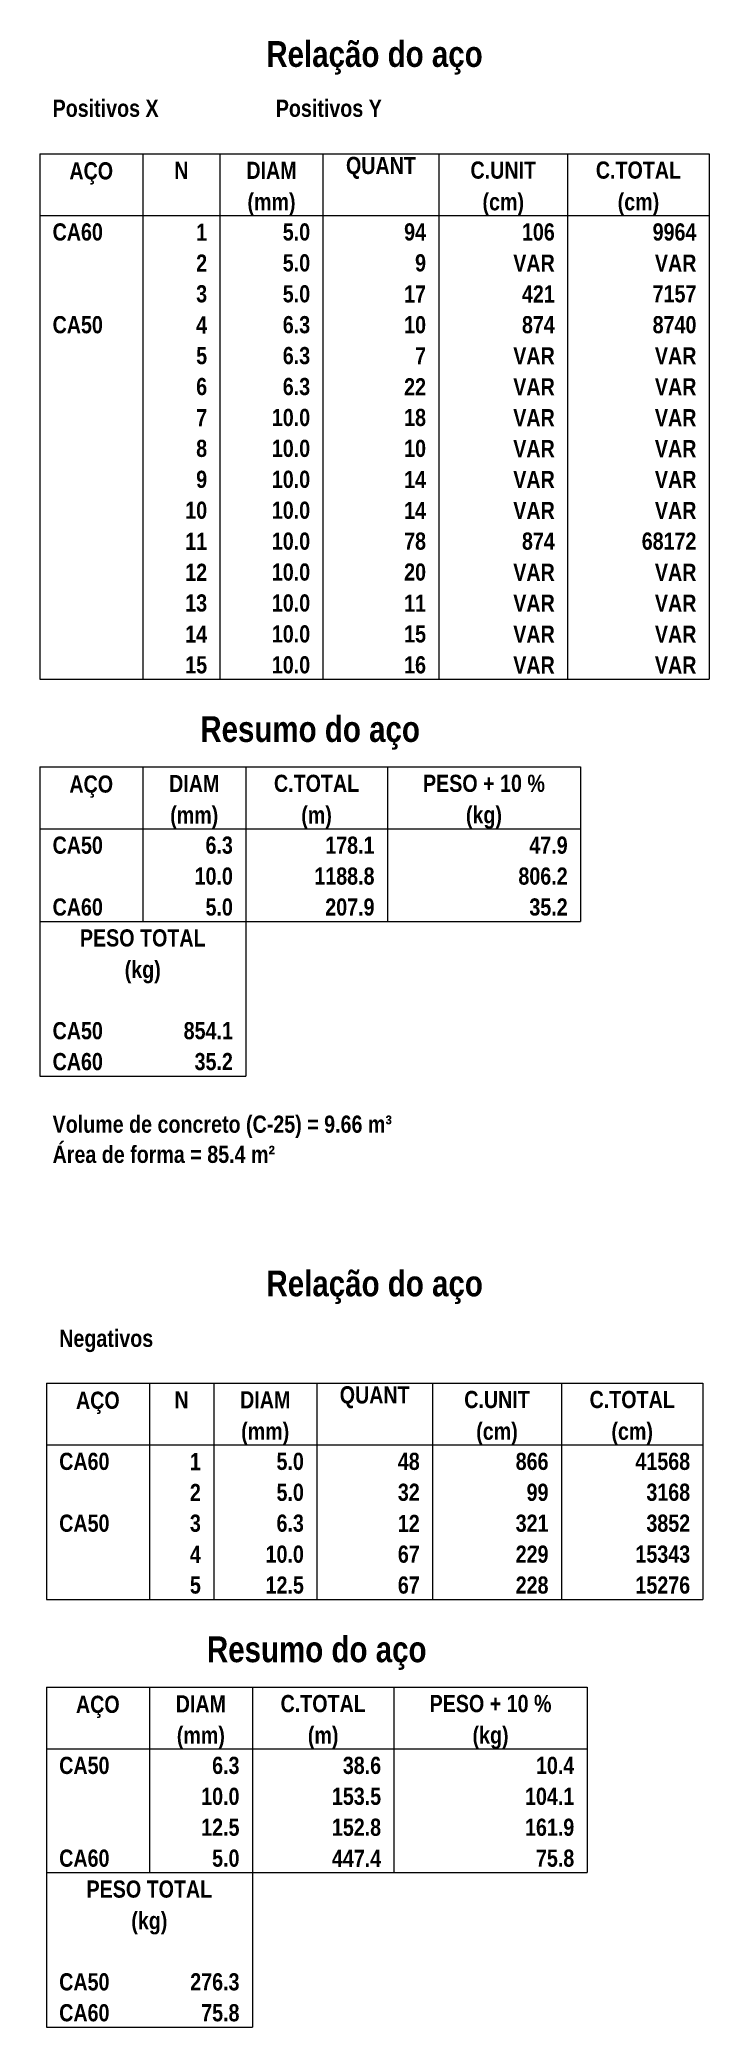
# Model space of a CAD drawing. Header units: millimetres. Extents: x 2249 to 2676, y -663 to -441.
# Drawn here: x 2516.02 to 2524.28, y -631.26 to -606.75 of the extents above; entities that cross this region are included whole.
import ezdxf

# ---------------------------------------------------------------- set-up
doc = ezdxf.new("R2010")
doc.units = ezdxf.units.MM
doc.header["$LTSCALE"] = 0.5
doc.header["$MEASUREMENT"] = 0
doc.layers.add('DT-Relação do aço', color=9, linetype='CONTINUOUS', lineweight=5)
doc.styles.add('ARIAL', font='ARIALNB.TTF')

msp = doc.modelspace()

# ---------------------------------------------------------------- texts
at = {"layer": 'DT-Relação do aço', "color": 7, "line_spacing_factor": 0.9, "style": 'ARIAL'}
for s, insert, char_height, width, attachment_point in [('Relação do aço', (2520.1526, -607.1836), 0.3177, 5.33736, 8), ('Positivos X', (2516.1813, -607.7067), 0.2118, 2.79576, 7), ('Positivos Y', (2518.9347, -607.7067), 0.2118, 2.79576, 7), ('QUANT', (2520.232, -608.4692), 0.2118, 1.2708, 8), ('AÇO', (2516.6579, -608.5391), 0.2118, 0.76248, 8), ('N', (2517.7698, -608.4692), 0.2118, 0.25416, 8), ('DIAM', (2518.8818, -608.4692), 0.2118, 1.01664, 8), ('C.UNIT', (2521.7411, -608.4692), 0.2118, 1.52496, 8), ('C.TOTAL', (2523.409, -608.4692), 0.2118, 1.77912, 8), ('(mm)', (2518.8818, -608.9203), 0.2118, 1.01664, 8), ('(cm)', (2521.7411, -608.9203), 0.2118, 1.01664, 8), ('(cm)', (2523.409, -608.9203), 0.2118, 1.01664, 8), ('CA60', (2516.1813, -609.2317), 0.2118, 1.01664, 7), ('1', (2518.0875, -609.2317), 0.2118, 0.25416, 9), ('5.0', (2519.3583, -609.2317), 0.2118, 0.76248, 9), ('94', (2520.788, -609.2317), 0.2118, 0.50832, 9), ('106', (2522.3765, -609.2317), 0.2118, 0.76248, 9), ('9964', (2524.1238, -609.2317), 0.2118, 1.01664, 9), ('2', (2518.0875, -609.6129), 0.2118, 0.25416, 9), ('5.0', (2519.3583, -609.6129), 0.2118, 0.76248, 9), ('9', (2520.788, -609.6129), 0.2118, 0.25416, 9), ('VAR', (2522.3765, -609.6129), 0.2118, 0.76248, 9), ('VAR', (2524.1238, -609.6129), 0.2118, 0.76248, 9), ('3', (2518.0875, -609.9941), 0.2118, 0.25416, 9), ('5.0', (2519.3583, -609.9941), 0.2118, 0.76248, 9), ('17', (2520.788, -609.9941), 0.2118, 0.50832, 9), ('421', (2522.3765, -609.9941), 0.2118, 0.76248, 9), ('7157', (2524.1238, -609.9941), 0.2118, 1.01664, 9), ('CA50', (2516.1813, -610.3754), 0.2118, 1.01664, 7), ('4', (2518.0875, -610.3754), 0.2118, 0.25416, 9), ('6.3', (2519.3583, -610.3754), 0.2118, 0.76248, 9), ('10', (2520.788, -610.3754), 0.2118, 0.50832, 9), ('874', (2522.3765, -610.3754), 0.2118, 0.76248, 9), ('8740', (2524.1238, -610.3754), 0.2118, 1.01664, 9), ('5', (2518.0875, -610.7566), 0.2118, 0.25416, 9), ('6.3', (2519.3583, -610.7566), 0.2118, 0.76248, 9), ('7', (2520.788, -610.7566), 0.2118, 0.25416, 9), ('VAR', (2522.3765, -610.7566), 0.2118, 0.76248, 9), ('VAR', (2524.1238, -610.7566), 0.2118, 0.76248, 9), ('6', (2518.0875, -611.1379), 0.2118, 0.25416, 9), ('6.3', (2519.3583, -611.1379), 0.2118, 0.76248, 9), ('22', (2520.788, -611.1379), 0.2118, 0.50832, 9), ('VAR', (2522.3765, -611.1379), 0.2118, 0.76248, 9), ('VAR', (2524.1238, -611.1379), 0.2118, 0.76248, 9), ('7', (2518.0875, -611.5191), 0.2118, 0.25416, 9), ('10.0', (2519.3583, -611.5191), 0.2118, 1.01664, 9), ('18', (2520.788, -611.5191), 0.2118, 0.50832, 9), ('VAR', (2522.3765, -611.5191), 0.2118, 0.76248, 9), ('VAR', (2524.1238, -611.5191), 0.2118, 0.76248, 9), ('8', (2518.0875, -611.9003), 0.2118, 0.25416, 9), ('10.0', (2519.3583, -611.9003), 0.2118, 1.01664, 9), ('10', (2520.788, -611.9003), 0.2118, 0.50832, 9), ('VAR', (2522.3765, -611.9003), 0.2118, 0.76248, 9), ('VAR', (2524.1238, -611.9003), 0.2118, 0.76248, 9), ('9', (2518.0875, -612.2816), 0.2118, 0.25416, 9), ('10.0', (2519.3583, -612.2816), 0.2118, 1.01664, 9), ('14', (2520.788, -612.2816), 0.2118, 0.50832, 9), ('VAR', (2522.3765, -612.2816), 0.2118, 0.76248, 9), ('VAR', (2524.1238, -612.2816), 0.2118, 0.76248, 9), ('10', (2518.0875, -612.6628), 0.2118, 0.50832, 9), ('10.0', (2519.3583, -612.6628), 0.2118, 1.01664, 9), ('14', (2520.788, -612.6628), 0.2118, 0.50832, 9), ('VAR', (2522.3765, -612.6628), 0.2118, 0.76248, 9), ('VAR', (2524.1238, -612.6628), 0.2118, 0.76248, 9), ('11', (2518.0875, -613.0441), 0.2118, 0.50832, 9), ('10.0', (2519.3583, -613.0441), 0.2118, 1.01664, 9), ('78', (2520.788, -613.0441), 0.2118, 0.50832, 9), ('874', (2522.3765, -613.0441), 0.2118, 0.76248, 9), ('68172', (2524.1238, -613.0441), 0.2118, 1.2708, 9), ('12', (2518.0875, -613.4253), 0.2118, 0.50832, 9), ('10.0', (2519.3583, -613.4253), 0.2118, 1.01664, 9), ('20', (2520.788, -613.4253), 0.2118, 0.50832, 9), ('VAR', (2522.3765, -613.4253), 0.2118, 0.76248, 9), ('VAR', (2524.1238, -613.4253), 0.2118, 0.76248, 9), ('13', (2518.0875, -613.8065), 0.2118, 0.50832, 9), ('10.0', (2519.3583, -613.8065), 0.2118, 1.01664, 9), ('11', (2520.788, -613.8065), 0.2118, 0.50832, 9), ('VAR', (2522.3765, -613.8065), 0.2118, 0.76248, 9), ('VAR', (2524.1238, -613.8065), 0.2118, 0.76248, 9), ('14', (2518.0875, -614.1878), 0.2118, 0.50832, 9), ('10.0', (2519.3583, -614.1878), 0.2118, 1.01664, 9), ('15', (2520.788, -614.1878), 0.2118, 0.50832, 9), ('VAR', (2522.3765, -614.1878), 0.2118, 0.76248, 9), ('VAR', (2524.1238, -614.1878), 0.2118, 0.76248, 9), ('15', (2518.0875, -614.569), 0.2118, 0.50832, 9), ('10.0', (2519.3583, -614.569), 0.2118, 1.01664, 9), ('16', (2520.788, -614.569), 0.2118, 0.50832, 9), ('VAR', (2522.3765, -614.569), 0.2118, 0.76248, 9), ('VAR', (2524.1238, -614.569), 0.2118, 0.76248, 9), ('Resumo do aço', (2519.3583, -615.5073), 0.3177, 4.95612, 8), ('AÇO', (2516.6579, -616.1003), 0.2118, 0.76248, 8), ('DIAM', (2517.9287, -616.0304), 0.2118, 1.01664, 8), ('C.TOTAL', (2519.4378, -616.0304), 0.2118, 1.77912, 8), ('PESO + 10 %', (2521.5028, -616.0304), 0.2118, 2.79576, 8), ('(mm)', (2517.9287, -616.4816), 0.2118, 1.01664, 8), ('(m)', (2519.4378, -616.4816), 0.2118, 0.76248, 8), ('(kg)', (2521.5028, -616.4816), 0.2118, 1.01664, 8), ('CA50', (2516.1813, -616.7929), 0.2118, 1.01664, 7), ('6.3', (2518.4052, -616.7929), 0.2118, 0.76248, 9), ('178.1', (2520.1526, -616.7929), 0.2118, 1.2708, 9), ('47.9', (2522.5353, -616.7929), 0.2118, 1.01664, 9), ('10.0', (2518.4052, -617.1742), 0.2118, 1.01664, 9), ('1188.8', (2520.1526, -617.1742), 0.2118, 1.52496, 9), ('806.2', (2522.5353, -617.1742), 0.2118, 1.2708, 9), ('CA60', (2516.1813, -617.5554), 0.2118, 1.01664, 7), ('5.0', (2518.4052, -617.5554), 0.2118, 0.76248, 9), ('207.9', (2520.1526, -617.5554), 0.2118, 1.2708, 9), ('35.2', (2522.5353, -617.5554), 0.2118, 1.01664, 9), ('PESO TOTAL', (2517.2933, -617.9366), 0.2118, 2.5416, 8), ('(kg)', (2517.2933, -618.3878), 0.2118, 1.01664, 8), ('CA50', (2516.1813, -619.0804), 0.2118, 1.01664, 7), ('854.1', (2518.4052, -619.0804), 0.2118, 1.2708, 9), ('CA60', (2516.1813, -619.4616), 0.2118, 1.01664, 7), ('35.2', (2518.4052, -619.4616), 0.2118, 1.01664, 9), ('Volume de concreto (C-25) = 9.66 m³', (2516.1813, -620.294), 0.2118, 8.8956, 7), ('Área de forma = 85.4 m²', (2516.1813, -620.6053), 0.2118, 5.84568, 7), ('Relação do aço', (2520.1547, -622.3427), 0.3177, 5.33736, 8), ('Negativos', (2516.2628, -622.9358), 0.2118, 2.79576, 7), ('AÇO', (2516.7394, -623.6982), 0.2118, 0.76248, 8), ('N', (2517.7719, -623.6283), 0.2118, 0.25416, 8), ('DIAM', (2518.8044, -623.6283), 0.2118, 1.01664, 8), ('QUANT', (2520.1547, -623.6283), 0.2118, 1.2708, 8), ('C.UNIT', (2521.6637, -623.6283), 0.2118, 1.52496, 8), ('C.TOTAL', (2523.3317, -623.6283), 0.2118, 1.77912, 8), ('(mm)', (2518.8044, -624.0795), 0.2118, 1.01664, 8), ('(cm)', (2521.6637, -624.0795), 0.2118, 1.01664, 8), ('(cm)', (2523.3317, -624.0795), 0.2118, 1.01664, 8), ('CA60', (2516.2628, -624.3908), 0.2118, 1.01664, 7), ('5.0', (2519.281, -624.3908), 0.2118, 0.76248, 9), ('48', (2520.7106, -624.3908), 0.2118, 0.50832, 9), ('866', (2522.2991, -624.3908), 0.2118, 0.76248, 9), ('41568', (2524.0465, -624.3908), 0.2118, 1.2708, 9), ('1', (2518.0102, -624.3908), 0.2118, 0.25416, 9), ('2', (2518.0102, -624.7721), 0.2118, 0.25416, 9), ('5.0', (2519.281, -624.7721), 0.2118, 0.76248, 9), ('32', (2520.7106, -624.7721), 0.2118, 0.50832, 9), ('99', (2522.2991, -624.7721), 0.2118, 0.50832, 9), ('3168', (2524.0465, -624.7721), 0.2118, 1.01664, 9), ('CA50', (2516.2628, -625.1533), 0.2118, 1.01664, 7), ('3', (2518.0102, -625.1533), 0.2118, 0.25416, 9), ('6.3', (2519.281, -625.1533), 0.2118, 0.76248, 9), ('12', (2520.7106, -625.1533), 0.2118, 0.50832, 9), ('321', (2522.2991, -625.1533), 0.2118, 0.76248, 9), ('3852', (2524.0465, -625.1533), 0.2118, 1.01664, 9), ('4', (2518.0102, -625.5345), 0.2118, 0.25416, 9), ('10.0', (2519.281, -625.5345), 0.2118, 1.01664, 9), ('67', (2520.7106, -625.5345), 0.2118, 0.50832, 9), ('229', (2522.2991, -625.5345), 0.2118, 0.76248, 9), ('15343', (2524.0465, -625.5345), 0.2118, 1.2708, 9), ('5', (2518.0102, -625.9158), 0.2118, 0.25416, 9), ('12.5', (2519.281, -625.9158), 0.2118, 1.01664, 9), ('67', (2520.7106, -625.9158), 0.2118, 0.50832, 9), ('228', (2522.2991, -625.9158), 0.2118, 0.76248, 9), ('15276', (2524.0465, -625.9158), 0.2118, 1.2708, 9), ('Resumo do aço', (2519.4398, -626.8541), 0.3177, 4.95612, 8), ('AÇO', (2516.7394, -627.4471), 0.2118, 0.76248, 8), ('DIAM', (2518.0102, -627.3772), 0.2118, 1.01664, 8), ('C.TOTAL', (2519.5193, -627.3772), 0.2118, 1.77912, 8), ('PESO + 10 %', (2521.5843, -627.3772), 0.2118, 2.79576, 8), ('(mm)', (2518.0102, -627.8283), 0.2118, 1.01664, 8), ('(m)', (2519.5193, -627.8283), 0.2118, 0.76248, 8), ('(kg)', (2521.5843, -627.8283), 0.2118, 1.01664, 8), ('CA50', (2516.2628, -628.1397), 0.2118, 1.01664, 7), ('6.3', (2518.4867, -628.1397), 0.2118, 0.76248, 9), ('38.6', (2520.2341, -628.1397), 0.2118, 1.01664, 9), ('10.4', (2522.6168, -628.1397), 0.2118, 1.01664, 9), ('10.0', (2518.4867, -628.5209), 0.2118, 1.01664, 9), ('153.5', (2520.2341, -628.5209), 0.2118, 1.2708, 9), ('104.1', (2522.6168, -628.5209), 0.2118, 1.2708, 9), ('12.5', (2518.4867, -628.9022), 0.2118, 1.01664, 9), ('152.8', (2520.2341, -628.9022), 0.2118, 1.2708, 9), ('161.9', (2522.6168, -628.9022), 0.2118, 1.2708, 9), ('CA60', (2516.2628, -629.2834), 0.2118, 1.01664, 7), ('5.0', (2518.4867, -629.2834), 0.2118, 0.76248, 9), ('447.4', (2520.2341, -629.2834), 0.2118, 1.2708, 9), ('75.8', (2522.6168, -629.2834), 0.2118, 1.01664, 9), ('PESO TOTAL', (2517.3748, -629.6646), 0.2118, 2.5416, 8), ('(kg)', (2517.3748, -630.1158), 0.2118, 1.01664, 8), ('CA50', (2516.2628, -630.8084), 0.2118, 1.01664, 7), ('276.3', (2518.4867, -630.8084), 0.2118, 1.2708, 9), ('CA60', (2516.2628, -631.1896), 0.2118, 1.01664, 7), ('75.8', (2518.4867, -631.1896), 0.2118, 1.01664, 9)]:
    msp.add_mtext(s, dxfattribs=dict(at, insert=insert, char_height=char_height, width=width, attachment_point=attachment_point))

# ---------------------------------------------------------------- linework, layer by layer
at = {"layer": 'DT-Relação do aço', "linetype": 'Continuous'}
for p, q in [((2516.0225, -608.1578), (2524.2827, -608.1578)), ((2516.0225, -608.1578), (2516.0225, -608.9203)), ((2517.2933, -608.1578), (2517.2933, -608.9203)), ((2518.2464, -608.1578), (2518.2464, -608.9203)), ((2519.5172, -608.1578), (2519.5172, -608.9203)), ((2520.9468, -608.1578), (2520.9468, -608.9203)), ((2522.5353, -608.1578), (2522.5353, -608.9203)), ((2524.2827, -608.1578), (2524.2827, -608.9203)), ((2516.0225, -608.9203), (2524.2827, -608.9203)), ((2516.0225, -608.9203), (2516.0225, -614.6389)), ((2517.2933, -608.9203), (2517.2933, -614.6389)), ((2518.2464, -608.9203), (2518.2464, -614.6389)), ((2519.5172, -608.9203), (2519.5172, -614.6389)), ((2520.9468, -608.9203), (2520.9468, -614.6389)), ((2522.5353, -608.9203), (2522.5353, -614.6389)), ((2524.2827, -608.9203), (2524.2827, -614.6389)), ((2516.0225, -614.6389), (2524.2827, -614.6389)), ((2516.0225, -615.7191), (2522.6942, -615.7191)), ((2516.0225, -615.7191), (2516.0225, -616.4816)), ((2517.2933, -615.7191), (2517.2933, -616.4816)), ((2518.5641, -615.7191), (2518.5641, -616.4816)), ((2520.3114, -615.7191), (2520.3114, -616.4816)), ((2522.6942, -615.7191), (2522.6942, -616.4816)), ((2516.0225, -616.4816), (2522.6942, -616.4816)), ((2516.0225, -616.4816), (2516.0225, -617.6253)), ((2517.2933, -616.4816), (2517.2933, -617.6253)), ((2518.5641, -616.4816), (2518.5641, -617.6253)), ((2520.3114, -616.4816), (2520.3114, -617.6253)), ((2522.6942, -616.4816), (2522.6942, -617.6253)), ((2516.0225, -617.6253), (2522.6942, -617.6253)), ((2516.0225, -617.6253), (2516.0225, -618.769)), ((2518.5641, -617.6253), (2518.5641, -618.769)), ((2516.0225, -618.769), (2516.0225, -619.5315)), ((2518.5641, -618.769), (2518.5641, -619.5315)), ((2516.0225, -619.5315), (2518.5641, -619.5315)), ((2516.104, -623.317), (2524.2053, -623.317)), ((2516.104, -623.317), (2516.104, -624.0795)), ((2517.3748, -623.317), (2517.3748, -624.0795)), ((2518.169, -623.317), (2518.169, -624.0795)), ((2519.4398, -623.317), (2519.4398, -624.0795)), ((2520.8695, -623.317), (2520.8695, -624.0795)), ((2522.458, -623.317), (2522.458, -624.0795)), ((2524.2053, -623.317), (2524.2053, -624.0795)), ((2516.104, -624.0795), (2524.2053, -624.0795)), ((2516.104, -624.0795), (2516.104, -625.9857)), ((2517.3748, -624.0795), (2517.3748, -625.9857)), ((2518.169, -624.0795), (2518.169, -625.9857)), ((2519.4398, -624.0795), (2519.4398, -625.9857)), ((2520.8695, -624.0795), (2520.8695, -625.9857)), ((2522.458, -624.0795), (2522.458, -625.9857)), ((2524.2053, -624.0795), (2524.2053, -625.9857)), ((2516.104, -625.9857), (2524.2053, -625.9857)), ((2516.104, -627.0659), (2522.7757, -627.0659)), ((2516.104, -627.0659), (2516.104, -627.8283)), ((2517.3748, -627.0659), (2517.3748, -627.8283)), ((2518.6456, -627.0659), (2518.6456, -627.8283)), ((2520.3929, -627.0659), (2520.3929, -627.8283)), ((2522.7757, -627.0659), (2522.7757, -627.8283)), ((2516.104, -627.8283), (2522.7757, -627.8283)), ((2516.104, -627.8283), (2516.104, -629.3533)), ((2517.3748, -627.8283), (2517.3748, -629.3533)), ((2518.6456, -627.8283), (2518.6456, -629.3533)), ((2520.3929, -627.8283), (2520.3929, -629.3533)), ((2522.7757, -627.8283), (2522.7757, -629.3533)), ((2516.104, -629.3533), (2522.7757, -629.3533)), ((2516.104, -629.3533), (2516.104, -630.497)), ((2518.6456, -629.3533), (2518.6456, -630.497)), ((2516.104, -630.497), (2516.104, -631.2595)), ((2518.6456, -630.497), (2518.6456, -631.2595)), ((2516.104, -631.2595), (2518.6456, -631.2595))]:
    msp.add_line(p, q, dxfattribs=at)

msp.set_redraw_order([(e.dxf.handle, doc.entitydb.next_handle()) for e in msp.query("TEXT MTEXT ATTDEF DIMENSION ARC_DIMENSION")])  # texts and dimensions are drawn at this point

doc.saveas('drawing.dxf')
